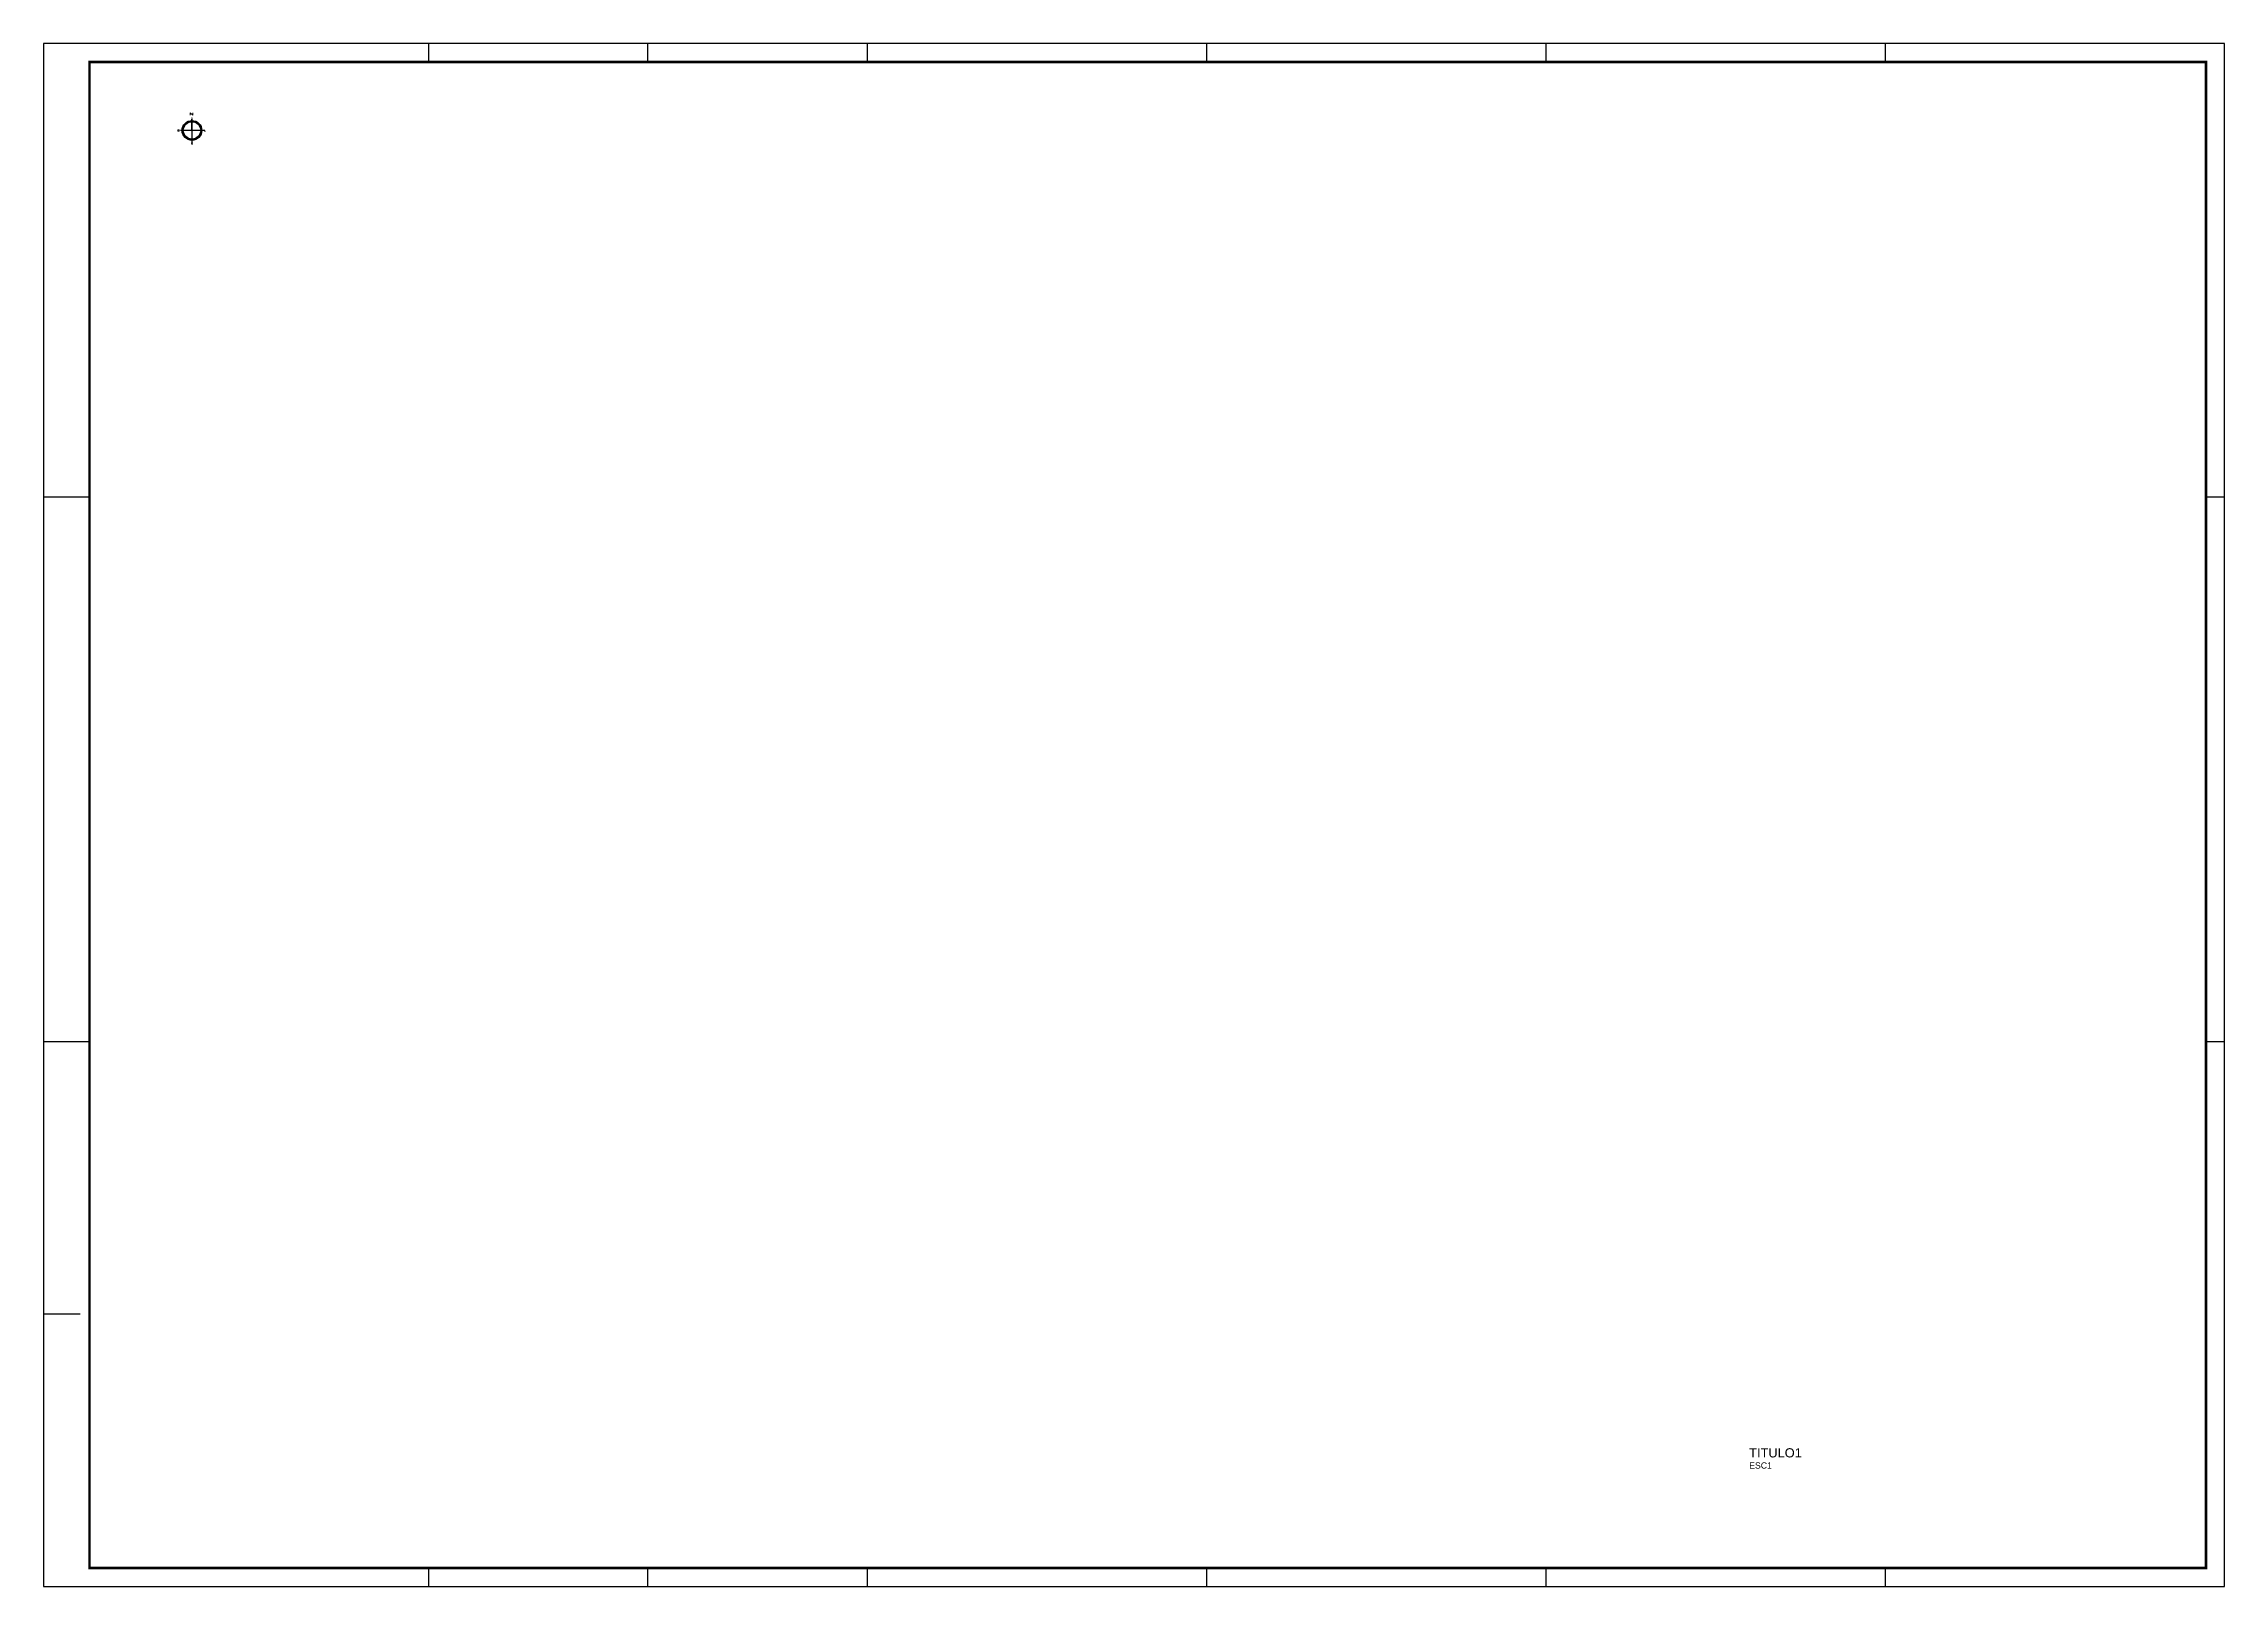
# Model space of a CAD drawing. Extents: x 0 to 1279, y 0 to 841.
# Drawn here: x 0 to 1189, y 0 to 841 of the extents above; entities that cross this region are included whole.
import ezdxf
from ezdxf.enums import TextEntityAlignment as Align

# ---------------------------------------------------------------- set-up
doc = ezdxf.new("R2010")
doc.units = 0
doc.styles.add('ROMANT', font='romant', dxfattribs={"height": 0.2})
doc.styles.get("Standard").update_dxf_attribs({"font": 'arial.ttf'})

msp = doc.modelspace()

# ---------------------------------------------------------------- linework, layer by layer
at = {"color": 1}
for p, q in [((80.9, 793.7), (80.9, 799.9)), ((80.9, 799.9), (80.9, 787.2)), ((87.3, 793.7), (74.6, 793.7))]:
    msp.add_line(p, q, dxfattribs=at)
msp.add_lwpolyline([(0, 0), (1189, 0), (1189, 841), (0, 841)], close=True)
for points in [[(210, 831), (210, 841)], [(329.5, 831), (329.5, 841)], [(449, 841), (449, 831)], [(634, 841), (634, 831)], [(819, 841), (819, 831)], [(1004, 841), (1004, 831)], [(0, 594), (25, 594)], [(1179, 594), (1189, 594)], [(0, 297), (25, 297)], [(1179, 297), (1189, 297)], [(0, 148.5), (20, 148.5)], [(210, 0), (210, 10)], [(329.5, 0), (329.5, 10)], [(449, 10), (449, 0)], [(634, 10), (634, 0)], [(819, 10), (819, 0)], [(1004, 10), (1004, 0)]]:
    msp.add_lwpolyline(points)
at = {"const_width": 1.4}
msp.add_lwpolyline([(25, 10), (1179, 10), (1179, 831), (25, 831)], close=True, dxfattribs=at)
at = {"color": 8, "const_width": 0.349}
msp.add_lwpolyline([(76.1, 793.7, 1), (85.7, 793.7, 1)], format="xyb", close=True, dxfattribs=at)
at = {"color": 1}
msp.add_lwpolyline([(80.9, 799.6, 0.775, 0, 0), (80.9, 801.3, 0, 0, 0)], format="xyseb", dxfattribs=at)
at = {"color": 1, "const_width": 0.635}
msp.add_lwpolyline([(80.9, 793.7), (80.9, 793.7), (80.9, 798.4)], dxfattribs=at)
at = {"color": 1}
msp.add_circle((80.9, 793.7), 5.38, dxfattribs=at)
for radius in [4.89, 4.88, 4.85, 4.76, 4.73]:
    msp.add_circle((80.9, 793.7), radius)

# ---------------------------------------------------------------- texts
at = {"color": 1, "style": 'ROMANT'}
for s, height, width, p in [('N', 1.27, 2, (79.4, 802)), ('O', 0.762, 1.5, (73, 793.3)), ('S', 0.762, 1.5, (80.4, 786.1)), ('L', 0.762, 1.5, (87.5, 793.3))]:
    msp.add_text(s, height=height, dxfattribs=dict(at, width=width)).set_placement(p)
at = {"color": 2}
msp.add_attdef('TITULO1', text='LEVANTAMENTO TOPOGRÁFICO', height=5, dxfattribs=at).set_placement((929.9, 68.8), align=Align.BOTTOM_LEFT)
at = {"color": 1}
msp.add_attdef('ESC1', text='Escala: 1/1000', height=3.4, dxfattribs=at).set_placement((929.9, 67.6), align=Align.TOP_LEFT)

doc.saveas('drawing.dxf')
